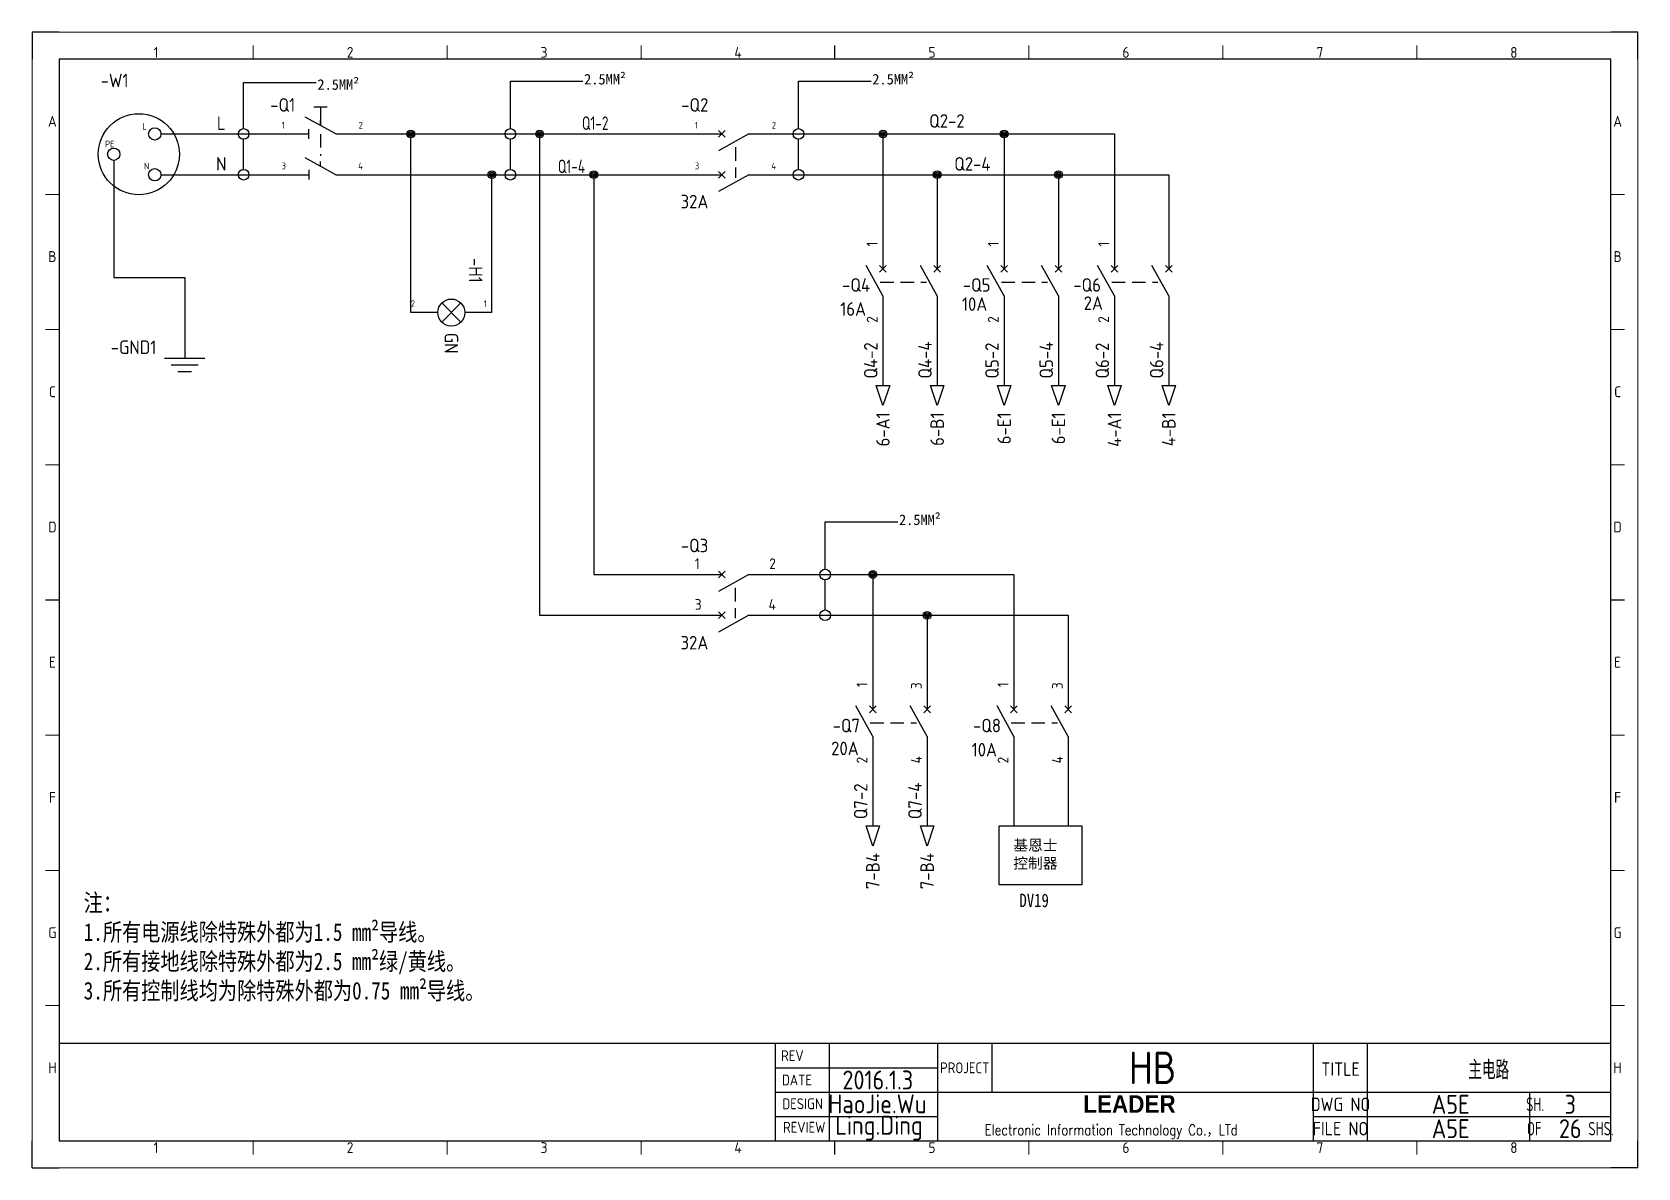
# Model space of a CAD drawing. Header units: millimetres. Extents: x -1699 to 15529, y -2130 to 61.
# Drawn here: x -369 to 225, y -2123 to -1703 of the extents above; entities that cross this region are included whole.
import ezdxf
from ezdxf.enums import TextEntityAlignment as Align

# ---------------------------------------------------------------- set-up
doc = ezdxf.new("R2010")
doc.units = ezdxf.units.MM
doc.header["$LTSCALE"] = 10
doc.linetypes.add('DASHED', pattern=[0.75, 0.5, -0.25])
for name, color, linetype in [('AE_BOR', 1, 'Continuous'), ('DESC', 1, 'Continuous'), ('LINK', 9, 'DASHED'), ('MISC', 2, 'Continuous'), ('SYMS', 7, 'Continuous'), ('TAGS', 51, 'Continuous'), ('TERMS', 123, 'Continuous'), ('WIREFIXED', 130, 'Continuous'), ('WIRENO', 70, 'Continuous'), ('WIREREF', 61, 'Continuous'), ('XREF', 7, 'Continuous'), ('YEL_14_THHN', 7, 'Continuous'), ('图框_标题栏属性', 1, 'Continuous'), ('图框_标题栏文字', 6, 'Continuous')]:
    doc.layers.add(name, color=color, linetype=linetype)
doc.layers.add('D84', color=2, linetype='Continuous', lineweight=0)
doc.styles.add('ACGBTS', font='ISOCP.SHX')
doc.styles.add('CCFS', font='', dxfattribs={"height": 0.7})
doc.styles.get("Standard").update_dxf_attribs({"font": 'simplex.shx', "width": 0.8, "height": 1.625, "bigfont": 'spec_bar.shx'})
doc.styles.add('WD_IEC', font='ISOCP2.shx', dxfattribs={"height": 4, "bigfont": 'gbcbig.shx'})
doc.styles.add('工程字', font='gbenor.shx', dxfattribs={"bigfont": 'gbcbig.shx'})
doc.styles.get('CCFS').set_extended_font_data('SimSun')

msp = doc.modelspace()

# ---------------------------------------------------------------- texts
at = {"insert": (-3.98, -2021.23), "char_height": 5, "width": 21.5747, "attachment_point": 1}
msp.add_mtext('{\\fSimSun|b0|i0|c134|p2;DV19}', dxfattribs=at)
at = {"layer": 'D84', "color": 2}
note = msp.add_mtext_dynamic_manual_height_columns('{\\fSimSun|b0|i0|c134|p2;注：}\\P{\\fSimSun|b0|i0|c134|p2;1.所有电源线除特殊外都为1.5 mm²导线。\\P\\pt156;2.所有接地线除特殊外都为2.5 mm²绿/黄线。\\P\\ptz;3.所有控制线均为除特殊外都为0.75 mm²导线。\\P}', width=192.9116, gutter_width=8.12, heights=[50.05, 0], dxfattribs=dict(at, insert=(-350.12, -2021.36), char_height=6.5, attachment_point=1))
at = {"layer": 'SYMS', "attachment_point": 1, "style": 'CCFS'}
for s, width, insert, char_height in [('2.5MM²', 16.7656, (-263.67, -1720.07), 3.893), ('2.5MM²', 16.7656, (-165, -1718.11), 3.893), ('2.5MM²', 16.7656, (-58.4, -1718.11), 3.893), ('2.5MM²', 16.7656, (-48.53, -1881.03), 3.893), ('基恩士\\P控制器', 29.7667, (-6.27, -2001.31), 4.003)]:
    msp.add_mtext_dynamic_manual_height_columns(s, width=width, gutter_width=3.5, heights=[0], dxfattribs=dict(at, insert=insert, char_height=char_height))

# ---------------------------------------------------------------- blocks, each defined once
blk = doc.blocks.new('Border')
for p, q in [((584, 410), (10, 410)), ((10, 410), (10, 10)), ((584, 10), (584, 410)), ((10, 10), (584, 10))]:
    blk.add_line(p, q)
at = {"layer": 'AE_BOR', "color": 1, "lineweight": 30}
for p, q in [((10, 420), (0, 420)), ((0, 420), (0, 410)), ((594, 420), (584, 420)), ((594, 410), (594, 420)), ((297, 410), (297, 415)), ((5, 210), (10, 210)), ((584, 210), (589, 210)), ((0, 0), (0, 10)), ((297, 5), (297, 10)), ((594, 0), (594, 10)), ((0, 0), (10, 0)), ((594, 0), (584, 0))]:
    blk.add_line(p, q, dxfattribs=at)
at = {"layer": 'AE_BOR', "color": 1, "lineweight": 15}
for p, q in [((0, 420), (594, 420)), ((0, 0), (0, 420)), ((594, 420), (594, 0)), ((81.75, 410), (81.75, 415)), ((153.5, 410), (153.5, 415)), ((225.25, 410), (225.25, 415)), ((368.75, 410), (368.75, 415)), ((440.5, 410), (440.5, 415)), ((512.25, 410), (512.25, 415)), ((10, 360), (5, 360)), ((589, 360), (584, 360)), ((10, 310), (5, 310)), ((589, 310), (584, 310)), ((10, 260), (5, 260)), ((589, 260), (584, 260)), ((10, 160), (5, 160)), ((589, 160), (584, 160)), ((10, 110), (5, 110)), ((589, 110), (584, 110)), ((10, 60), (5, 60)), ((589, 60), (584, 60)), ((81.75, 5), (81.75, 10)), ((153.5, 5), (153.5, 10)), ((225.25, 5), (225.25, 10)), ((368.75, 5), (368.75, 10)), ((440.5, 5), (440.5, 10)), ((512.25, 5), (512.25, 10)), ((594, 0), (0, 0))]:
    blk.add_line(p, q, dxfattribs=at)
at = {"layer": 'AE_BOR', "color": 1, "lineweight": 15, "style": 'ACGBTS'}
for s, p in [('1', (45.875, 412.5)), ('2', (117.625, 412.5)), ('3', (189.375, 412.5)), ('4', (261.125, 412.5)), ('5', (332.875, 412.5)), ('6', (404.625, 412.5)), ('7', (476.375, 412.5)), ('8', (548.125, 412.5)), ('A', (7.5, 387)), ('A', (586.5, 387)), ('B', (7.5, 337)), ('B', (586.5, 337)), ('C', (7.5, 287)), ('C', (586.5, 287)), ('D', (7.5, 237)), ('D', (586.5, 237)), ('E', (7.5, 187)), ('E', (586.5, 187)), ('F', (7.5, 137)), ('F', (586.5, 137)), ('G', (7.5, 87)), ('G', (586.5, 87)), ('H', (7.5, 37)), ('H', (586.5, 37)), ('1', (45.875, 7.5)), ('2', (117.625, 7.5)), ('3', (189.375, 7.5)), ('4', (261.125, 7.5)), ('5', (332.875, 7.5)), ('6', (404.625, 7.5)), ('7', (476.375, 7.5)), ('8', (548.125, 7.5))]:
    blk.add_text(s, height=4, dxfattribs=at).set_placement(p, align=Align.MIDDLE)
blk = doc.blocks.new('TITLE3')
for p, q in [((-309, 0), (-309, 36)), ((-289, 0), (-289, 36)), ((-249, 0), (-249, 36)), ((-249, 0), (-249, 36)), ((-249, 0), (-249, 36)), ((-229, 36), (-229, 27)), ((-110, 0), (-110, 36)), ((-90, 0), (-90, 36)), ((-309, 27), (-249, 27)), ((-229, 27), (-229, 18)), ((-309, 18), (-248.01, 18)), ((-249, 18), (0, 18)), ((-30, 0), (-30, 18)), ((-309, 9), (-249, 9)), ((-110, 9), (0, 9)), ((-289, 4.18), (-289, 4.18)), ((-289, 4.18), (-289, 4.18))]:
    blk.add_line(p, q)
blk.add_lwpolyline([(-309, 36), (-574, 36), (-574, 0), (-309, 0)], close=True)
blk.add_lwpolyline([(-309, 0), (0, 0), (0, 36), (-309, 36)])
at = {"insert": (-248.01, 16.87), "char_height": 5, "attachment_point": 1}
blk.add_mtext_dynamic_manual_height_columns('\\pi52.854;{\\fArial Black|b0|i0|c0|p34;\\H1.3x;LEADER\\Fsimplex,spec_bar|c134;\\H1.0769x; }\\P\\pi16.37;{\\H0.8x;Electronic Information Technology Co.\\fSimSun|b0|i0|c134|p2;，\\Fsimplex,spec_bar|c134;LTd}', width=138.0147, gutter_width=8.12, heights=[69.93], dxfattribs=at)
at = {"layer": '图框_标题栏属性', "style": '工程字'}
for tag, height, p in [('版本', 7, (-271.17, 31.5)), ('项目', 12, (-169.5, 27)), ('名称', 7, (-45.16, 26.53)), ('日期', 7, (-271.17, 22.5)), ('制图', 7, (-271.33, 13.69)), ('文件', 7, (-59.26, 13.5)), ('页数', 7, (-16.34, 13.5)), ('审核', 7, (-270.7, 4.72)), ('图号', 7, (-59.26, 4.5)), ('总数', 7, (-16.34, 4.5))]:
    blk.add_attdef(tag, text='', height=height, dxfattribs=at).set_placement(p, align=Align.MIDDLE)
at = {"layer": '图框_标题栏文字', "style": '工程字'}
for s, height, p in [('REV', 4, (-302.75, 31.5)), ('DATE', 4, (-301.08, 22.5)), ('PROJECT', 4, (-239, 27)), ('TITLE', 5, (-100, 26.53)), ('DESIGN', 4, (-299, 13.69)), ('DWG NO', 5, (-100, 13.5)), ('REVIEW', 4, (-298.37, 5.01)), ('FILE NO', 5, (-100, 4.5))]:
    blk.add_text(s, height=height, dxfattribs=at).set_placement(p, align=Align.MIDDLE_CENTER)
at = {"layer": '图框_标题栏文字', "style": '工程字', "width": 0.8}
for s, p in [('SH.            ', (-15, 13.5)), ('OF        SHS.', (-15, 4.5))]:
    blk.add_text(s, height=5, dxfattribs=at).set_placement(p, align=Align.MIDDLE_CENTER)
blk = doc.blocks.new('HDV1_SOCKET3')
for centre, radius in [((-8.14, -7.5), 15), ((-2.27, 0), 2.27), ((-17.41, -7.5), 2.27), ((-2.27, -15.06), 2.27)]:
    blk.add_circle(centre, radius)
at = {"style": 'WD_IEC'}
for tag, p in [('INST', (-11.95, 31.29)), ('LOC', (-11.95, 24.29)), ('TAG1', (-11.95, 17.29))]:
    blk.add_attdef(tag, text='', height=5, dxfattribs=at).set_placement(p, align=Align.RIGHT)
for tag, p, height, flags in [('ASSYCODE', (7.32, 33.69), 2, 1), ('FAMILY', (7.32, 30.69), 2, 1), ('CATDESC', (7.32, 27.69), 2, 1), ('MFG', (7.65, 20.94), 3, 9), ('CAT', (7.65, 15.94), 3, 9), ('X1TERM01', (0, 0), 0.08, 1), ('X8TERM03', (-17.41, -9.77), 0.08, 1), ('X1TERM02', (0, -15.06), 0.08, 1)]:
    blk.add_attdef(tag, p, '', height=height, dxfattribs=dict(at, flags=flags))
at = {"lineweight": 15, "style": 'WD_IEC'}
for tag, p in [('XREF', (24.36, 18.25)), ('WDTAGALT', (23.86, -39.93))]:
    blk.add_attdef(tag, p, '', height=5, dxfattribs=at)
at = {"style": 'WD_IEC'}
for tag, p in [('DESC1', (24.36, 10.75)), ('DESC2', (24.36, 3.75)), ('DESC3', (24.36, -3.25)), ('RATING1', (24.36, -12.75)), ('RATING2', (24.36, -19.75)), ('RATING3', (24.36, -26.75)), ('RATING4', (23.94, -33.49))]:
    blk.add_attdef(tag, p, '', height=5, dxfattribs=at)
at = {"style": 'WD_IEC', "width": 0.8}
for tag, p in [('TERM01', (0, 2.3)), ('TERM02', (0, -12.76))]:
    blk.add_attdef(tag, text='', height=2, dxfattribs=at).set_placement(p, align=Align.RIGHT)
blk.add_attdef('TERM03', (-20.63, -4.96), '', height=2, dxfattribs=at)
blk = doc.blocks.new('VGND2')
for p, q in [((0, 0), (0, -5)), ((-3.75, -5), (3.75, -5)), ((-2.5, -6.25), (2.5, -6.25)), ((-1.25, -7.5), (1.25, -7.5))]:
    blk.add_line(p, q)
at = {"style": 'WD_IEC'}
for tag, p in [('INST', (-5.25, 2.75)), ('LOC', (-5.25, -0.75)), ('TAG1', (-5.25, -4.25))]:
    blk.add_attdef(tag, text='', height=2.5, dxfattribs=at).set_placement(p, align=Align.RIGHT)
at = {"style": 'WD_IEC', "flags": 1}
blk.add_attdef('X2TERM01', (0, 0), '', height=0.32, dxfattribs=at)
blk = doc.blocks.new('WD_WNH')
at = {"linetype": 'Continuous', "style": 'WD_IEC', "width": 0.8}
blk.add_attdef('WIRENO', text='', height=2.5, dxfattribs=at).set_placement((0, 0.75), align=Align.CENTER)
at = {"style": 'WD_IEC', "flags": 1}
for tag, p in [('W08USER', (0, 0.375)), ('W04USER', (0, 0.875)), ('W05USER', (0, 0.75)), ('W09USER', (0, 0.25)), ('W03USER', (0, 1)), ('W06USER', (0, 0.625)), ('W07USER', (0, 0.5)), ('W02USER', (0, 1.125)), ('W01USER', (0, 1.25)), ('W10USER', (0, 0.125))]:
    blk.add_attdef(tag, text='', height=0.08, dxfattribs=at).set_placement(p, align=Align.CENTER)
blk = doc.blocks.new('HDS11Q65')
for p, q in [((2.81, 0), (-2.81, 3.12)), ((-1.25, 5), (1.25, 5)), ((0, 5), (0, 1.56)), ((-7.19, 0), (-2.19, 0)), ((-2.19, -0.88), (-2.19, 0.88)), ((0, 1.56), (0, 2.47)), ((2.81, 0), (7.81, 0))]:
    blk.add_line(p, q)
at = {"style": 'WD_IEC'}
for tag, height, p in [('INST', 2.7, (-4.69, 12.88)), ('LOC', 2.7, (-4.69, 8.88)), ('TAG1', 2.5, (-4.69, 4.12)), ('RATING1', 2.7, (-4.69, -4.16)), ('DESC1', 2.7, (-4.69, -11.66)), ('DESC2', 2.7, (-4.69, -15.66)), ('DESC3', 2.7, (-4.69, -19.66))]:
    blk.add_attdef(tag, text='', height=height, dxfattribs=at).set_placement(p, align=Align.RIGHT)
for tag, p, height, flags in [('MFG', (3.12, 9.49), 1.5, 9), ('X2LINK', (0, 5.64), 0.32, 1), ('CAT', (3.12, 6.99), 1.5, 9), ('TERM01', (-7.19, 1), 2, 8), ('X4TERM01', (-7.19, 0), 0.32, 1), ('X8LINK', (0, -0.01), 0.32, 1), ('X1TERM02', (7.81, 0), 0.32, 1), ('ASSYCODE', (2.92, -2.75), 1, 1), ('FAMILY', (2.92, -4.25), 1, 1), ('CATDESC', (2.92, -5.75), 1, 1)]:
    blk.add_attdef(tag, p, '', height=height, dxfattribs=dict(at, flags=flags))
at = {"style": 'WD_IEC', "flags": 8}
blk.add_attdef('TERM02', text='', height=2, dxfattribs=at).set_placement((7.81, 1), align=Align.RIGHT)
at = {"lineweight": 15, "style": 'WD_IEC'}
blk.add_attdef('XREF', text='', height=2.5, dxfattribs=at).set_placement((-4.69, -7.91), align=Align.RIGHT)
blk = doc.blocks.new('HDS21Q65')
for p, q in [((2.81, 0), (-2.81, 3.13)), ((-7.19, 0), (-2.19, 0)), ((-2.19, 0.88), (-2.19, -0.88)), ((0, 1.56), (0, 2.47)), ((2.81, 0), (7.81, 0))]:
    blk.add_line(p, q)
at = {"style": 'WD_IEC'}
for tag, height, p in [('INST', 2.7, (-4.69, 12.88)), ('LOC', 2.7, (-4.69, 8.88)), ('TAG2', 2.5, (-4.69, 4.12)), ('RATING1', 2.7, (-4.69, -3.54)), ('DESC1', 2.7, (-4.69, -11.04)), ('DESC2', 2.7, (-4.69, -15.04)), ('DESC3', 2.7, (-4.69, -19.04))]:
    blk.add_attdef(tag, text='', height=height, dxfattribs=at).set_placement(p, align=Align.RIGHT)
for tag, p, height, flags in [('TERM01', (-7.19, 1), 2, 8), ('X2LINK', (0, 3.5), 0.32, 1), ('X4TERM01', (-7.19, 0), 0.32, 1), ('X8LINK', (0, 0.01), 0.32, 1), ('X1TERM02', (7.81, 0), 0.32, 1), ('CONTACT', (3.16, -3.06), 1, 1), ('FAMILY', (3.14, -4.25), 1, 1)]:
    blk.add_attdef(tag, p, '', height=height, dxfattribs=dict(at, flags=flags))
at = {"style": 'WD_IEC', "flags": 8}
blk.add_attdef('TERM02', text='', height=2, dxfattribs=at).set_placement((7.81, 1), align=Align.RIGHT)
at = {"lineweight": 15, "style": 'WD_IEC'}
blk.add_attdef('XREF', text='', height=2.5, dxfattribs=at).set_placement((-4.69, -7.29), align=Align.RIGHT)
blk = doc.blocks.new('VLT1G')
for p, q in [((0, 7.5), (0, 2.5)), ((-1.77, -1.77), (1.77, 1.77)), ((1.77, -1.77), (-1.77, 1.77)), ((0, -2.5), (0, -7.5))]:
    blk.add_line(p, q)
blk.add_circle((0, 0), 2.5)
at = {"style": 'WD_IEC'}
for tag, p in [('INST', (-5.5, 10.25)), ('LOC', (-5.5, 6.75)), ('TAG1', (-5.5, 3.25)), ('DESC1', (-5.5, -6.35)), ('DESC2', (-5.5, -9.85)), ('DESC3', (-5.5, -13.35))]:
    blk.add_attdef(tag, text='', height=2.5, dxfattribs=at).set_placement(p, align=Align.RIGHT)
blk.add_attdef('TERM01', text='', height=2, rotation=90, dxfattribs=at).set_placement((-1, 7.5), align=Align.RIGHT)
at = {"style": 'WD_IEC', "flags": 1}
for tag, p, height in [('X2TERM01', (0, 7.5), 0.32), ('X4LINK', (-3, 0), 0.32), ('X1LINK', (3, 0), 0.32), ('ASSYCODE', (1, -4), 1), ('FAMILY', (1, -5.5), 1), ('X8TERM02', (0, -7.5), 0.32), ('CATDESC', (1, -7), 1)]:
    blk.add_attdef(tag, p, '', height=height, dxfattribs=at)
at = {"style": 'WD_IEC', "flags": 9}
for tag, p in [('MFG', (-6, -0.25)), ('CAT', (-6, -2.75))]:
    blk.add_attdef(tag, text='', height=1.5, dxfattribs=at).set_placement(p, align=Align.RIGHT)
at = {"style": 'WD_IEC'}
blk.add_attdef('TERM02', (-1, -7.5), '', height=2, rotation=90, dxfattribs=at)
at = {"lineweight": 13, "style": 'WD_IEC'}
blk.add_attdef('COLOR', text='', height=2.5, dxfattribs=at).set_placement((3.75, 0), align=Align.MIDDLE_LEFT)
at = {"lineweight": 15, "style": 'WD_IEC'}
for tag, p in [('XREF', (-5.5, -18)), ('WDTAGALT', (-5.5, -21))]:
    blk.add_attdef(tag, text='', height=2.5, dxfattribs=at).set_placement(p, align=Align.RIGHT)
blk = doc.blocks.new('WDDOT')
for radius in [0.72, 0.449, 0.223]:
    blk.add_circle((0, 0), radius)
blk = doc.blocks.new('HCB1')
for p, q in [((-7.5, 0), (-2.5, 0)), ((-1.88, 0.62), (-3.12, -0.62)), ((-1.88, -0.62), (-3.12, 0.62)), ((2.5, 0), (-3.12, -3.12)), ((2.5, 0), (7.5, 0))]:
    blk.add_line(p, q)
at = {"style": 'WD_IEC'}
for tag, p in [('INST', (-5, 11.12)), ('LOC', (-5, 7.62)), ('TAG1', (-5, 4.12)), ('DESC1', (-5, -13.75)), ('DESC2', (-5, -17.25)), ('DESC3', (-5, -20.75))]:
    blk.add_attdef(tag, text='', height=2.5, dxfattribs=at).set_placement(p, align=Align.RIGHT)
for tag, p, height, flags in [('MFG', (4.92, 12.12), 1.5, 9), ('CAT', (4.92, 9.62), 1.5, 9), ('TERM01', (-7.5, 1), 2, 8), ('X4TERM01', (-7.5, 0), 0.32, 1), ('X1TERM02', (7.5, 0), 0.32, 1), ('X2LINK', (0, -0.55), 0.32, 1), ('X8LINK', (0, -2.46), 0.32, 1), ('ASSYCODE', (12.25, -2.75), 1, 1), ('FAMILY', (12.25, -4.25), 1, 1), ('CATDESC', (12.25, -5.75), 1, 1), ('CONTACT', (12.5, -7.5), 1, 1), ('COMMON', (13.75, -8.75), 1, 1)]:
    blk.add_attdef(tag, p, '', height=height, dxfattribs=dict(at, flags=flags))
at = {"style": 'WD_IEC', "flags": 8}
blk.add_attdef('TERM02', text='', height=2, dxfattribs=at).set_placement((7.5, 1), align=Align.RIGHT)
at = {"lineweight": 15, "style": 'WD_IEC'}
for tag, p in [('RATING1', (-5, -6.25)), ('XREF', (-5, -10))]:
    blk.add_attdef(tag, text='', height=2.5, dxfattribs=at).set_placement(p, align=Align.RIGHT)
blk = doc.blocks.new('HCB2')
for p, q in [((-7.5, 0), (-2.5, 0)), ((-1.88, 0.62), (-3.12, -0.62)), ((-1.88, -0.62), (-3.12, 0.62)), ((2.5, 0), (-3.12, -3.12)), ((2.5, 0), (7.5, 0))]:
    blk.add_line(p, q)
at = {"style": 'WD_IEC'}
for tag, p in [('INST', (-5, 11.12)), ('LOC', (-5, 7.62)), ('TAG2', (-5, 4.12)), ('DESC1', (-5, -13.75)), ('DESC2', (-5, -17.25)), ('DESC3', (-5, -20.75))]:
    blk.add_attdef(tag, text='', height=2.5, dxfattribs=at).set_placement(p, align=Align.RIGHT)
for tag, p, height, flags in [('TERM01', (-7.5, 1), 2, 8), ('X4TERM01', (-7.5, 0), 0.32, 1), ('X1TERM02', (7.5, 0), 0.32, 1), ('X2LINK', (0, -0.55), 0.32, 1), ('X8LINK', (0, -2.46), 0.32, 1), ('FAMILY', (12.25, -4.25), 1, 1), ('CONTACT', (12.5, -7.5), 1, 1)]:
    blk.add_attdef(tag, p, '', height=height, dxfattribs=dict(at, flags=flags))
at = {"style": 'WD_IEC', "flags": 8}
blk.add_attdef('TERM02', text='', height=2, dxfattribs=at).set_placement((7.5, 1), align=Align.RIGHT)
at = {"lineweight": 15, "style": 'WD_IEC', "flags": 1}
blk.add_attdef('RATING1', text='', height=2.5, dxfattribs=at).set_placement((-5, -6.25), align=Align.RIGHT)
at = {"lineweight": 15, "style": 'WD_IEC'}
blk.add_attdef('XREF', text='', height=2.5, dxfattribs=at).set_placement((-5, -10), align=Align.RIGHT)
blk = doc.blocks.new('VCB1')
for p, q in [((0, 7.5), (0, 2.5)), ((0, -2.5), (-3.12, 3.12)), ((0.62, 1.88), (-0.62, 3.12)), ((-0.62, 1.88), (0.62, 3.12)), ((0, -2.5), (0, -7.5))]:
    blk.add_line(p, q)
at = {"style": 'WD_IEC'}
for tag, p in [('INST', (-8, 5.25)), ('LOC', (-8, 1.75)), ('TAG1', (-8, -1.75)), ('RATING1', (-8, -6.35)), ('DESC1', (-8, -14.35)), ('DESC2', (-8, -17.85)), ('DESC3', (-8, -21.35))]:
    blk.add_attdef(tag, text='', height=2.5, dxfattribs=at).set_placement(p, align=Align.RIGHT)
blk.add_attdef('TERM01', text='', height=2, rotation=90, dxfattribs=at).set_placement((-1, 7.5), align=Align.RIGHT)
at = {"style": 'WD_IEC', "flags": 1}
for tag, p, height in [('X2TERM01', (0, 7.5), 0.32), ('MFG', (2.75, 6.5), 1.5), ('CAT', (2.75, 4), 1.5), ('X4LINK', (-2, 0), 0.32), ('X1LINK', (-0.5, 0), 0.32), ('X8TERM02', (0, -7.5), 0.32), ('ASSYCODE', (1, -9), 1), ('FAMILY', (1, -10.5), 1), ('CATDESC', (1, -12), 1), ('CONTACT', (1, -13.5), 1), ('COMMON', (2.25, -14.75), 1)]:
    blk.add_attdef(tag, p, '', height=height, dxfattribs=at)
at = {"style": 'WD_IEC'}
blk.add_attdef('TERM02', (-1, -7.5), '', height=2, rotation=90, dxfattribs=at)
at = {"lineweight": 15, "style": 'WD_IEC'}
blk.add_attdef('XREF', text='', height=2.5, dxfattribs=at).set_placement((-8, -10.35), align=Align.RIGHT)
blk = doc.blocks.new('VCB2')
for p, q in [((0, 7.5), (0, 2.5)), ((0, -2.5), (-3.12, 3.12)), ((0.62, 1.88), (-0.62, 3.12)), ((-0.62, 1.88), (0.62, 3.12)), ((0, -2.5), (0, -7.5))]:
    blk.add_line(p, q)
at = {"style": 'WD_IEC'}
for tag, p in [('INST', (-8, 5.25)), ('LOC', (-8, 1.75)), ('TAG2', (-8, -1.75)), ('DESC1', (-8, -14.35)), ('DESC2', (-8, -17.85)), ('DESC3', (-8, -21.35))]:
    blk.add_attdef(tag, text='', height=2.5, dxfattribs=at).set_placement(p, align=Align.RIGHT)
blk.add_attdef('TERM01', text='', height=2, rotation=90, dxfattribs=at).set_placement((-1, 7.5), align=Align.RIGHT)
at = {"style": 'WD_IEC', "flags": 1}
for tag, p, height in [('X2TERM01', (0, 7.5), 0.32), ('X4LINK', (-2, 0), 0.32), ('X1LINK', (-0.5, 0), 0.32), ('X8TERM02', (0, -7.5), 0.32), ('FAMILY', (1, -10.5), 1), ('CONTACT', (1, -13.5), 1)]:
    blk.add_attdef(tag, p, '', height=height, dxfattribs=at)
at = {"style": 'WD_IEC'}
blk.add_attdef('TERM02', (-1, -7.5), '', height=2, rotation=90, dxfattribs=at)
at = {"style": 'WD_IEC', "flags": 1}
blk.add_attdef('RATING1', text='', height=2.5, dxfattribs=at).set_placement((-8, -6.35), align=Align.RIGHT)
at = {"lineweight": 15, "style": 'WD_IEC'}
blk.add_attdef('XREF', text='', height=2.5, dxfattribs=at).set_placement((-8, -10.35), align=Align.RIGHT)
blk = doc.blocks.new('HA1S4')
blk.add_lwpolyline([(0, -3.75), (-1.25, 0), (1.25, 0)], close=True)
at = {"style": 'WD_IEC', "flags": 8}
blk.add_attdef('WIRENO', (-1, 1.25), '', height=2.5, rotation=90, dxfattribs=at)
at = {"style": 'WD_IEC'}
blk.add_attdef('DESC1', text='', height=2.5, rotation=90, dxfattribs=at).set_placement((1, 1.25), align=Align.TOP_LEFT)
at = {"style": 'WD_IEC', "flags": 1}
blk.add_attdef('X2TERM01', (0, 0), '', height=0.32, dxfattribs=at)
blk.add_attdef('SIGCODE', text='', height=1, dxfattribs=at).set_placement((-2.5, -3.2), align=Align.RIGHT)
at = {"style": 'WD_IEC'}
blk.add_attdef('XREF', text='', height=2.5, rotation=90, dxfattribs=at).set_placement((0, -5), align=Align.MIDDLE_RIGHT)

# ---------------------------------------------------------------- linework, layer by layer
at = {"layer": 'LINK'}
for points in [[(-262.52, -1740.32), (-262.52, -1748.37)], [(-109.05, -1745.23), (-109.05, -1756.47)], [(-55.48, -1795.14), (-38.4, -1795.14)], [(-10.64, -1795.14), (6.44, -1795.14)], [(30.18, -1795.14), (47.26, -1795.14)], [(-109.08, -1908.16), (-109.08, -1919.4)], [(-59.2, -1958.07), (-42.12, -1958.07)], [(-7.04, -1958.07), (10.04, -1958.07)]]:
    msp.add_lwpolyline(points, dxfattribs=at)
at = {"layer": 'SYMS'}
for p, q in [((-290.97, -1738.33), (-290.97, -1721.27)), ((-290.97, -1721.27), (-264.11, -1721.27)), ((-192.3, -1738.33), (-192.3, -1720.82)), ((-192.3, -1720.82), (-165.44, -1720.82)), ((-85.7, -1738.33), (-85.7, -1720.82)), ((-85.7, -1720.82), (-58.84, -1720.82)), ((-290.97, -1753.39), (-290.97, -1742.28)), ((-192.3, -1753.39), (-192.3, -1742.28)), ((-85.7, -1753.39), (-85.7, -1742.28)), ((-75.83, -1901.26), (-75.83, -1883.74)), ((-75.83, -1883.74), (-48.97, -1883.74)), ((-75.83, -1916.32), (-75.83, -1905.21))]:
    msp.add_line(p, q, dxfattribs=at)
msp.add_lwpolyline([(-11.42, -1996.19), (19.11, -1996.19), (19.11, -2017.98), (-11.42, -2017.98)], close=True, dxfattribs=at)
for centre in [(-290.97, -1740.31), (-192.3, -1740.31), (-85.7, -1740.31), (-290.97, -1755.37), (-192.3, -1755.37), (-85.7, -1755.37), (-75.83, -1903.24), (-75.83, -1918.29)]:
    msp.add_circle(centre, 1.97, dxfattribs=at)
at = {"layer": 'YEL_14_THHN'}
for p, q in [((-321.59, -1740.31), (-276.89, -1740.31)), ((-246.89, -1740.31), (-124.05, -1740.31)), ((-229.12, -1806.35), (-229.12, -1740.31)), ((-181.48, -1740.31), (-181.48, -1918.29)), ((-94.05, -1740.31), (31.18, -1740.31)), ((-54.48, -1740.31), (-54.48, -1780.14)), ((-9.64, -1740.31), (-9.64, -1780.14)), ((31.18, -1740.31), (31.18, -1780.14)), ((-338.99, -1750.08), (-338.99, -1793.33)), ((-321.59, -1755.37), (-276.89, -1755.37)), ((-246.89, -1755.37), (-124.05, -1755.37)), ((-199.12, -1806.35), (-199.12, -1755.37)), ((-161.4, -1755.37), (-161.4, -1903.24)), ((-94.05, -1755.37), (51.26, -1755.37)), ((-34.4, -1755.37), (-34.4, -1780.14)), ((10.44, -1755.37), (10.44, -1780.14)), ((51.26, -1755.37), (51.26, -1780.14)), ((-338.99, -1793.33), (-312.76, -1793.33)), ((-312.76, -1793.33), (-312.76, -1813.18)), ((-54.48, -1810.14), (-54.48, -1833.27)), ((-34.4, -1810.14), (-34.4, -1833.27)), ((-9.64, -1810.14), (-9.64, -1833.27)), ((10.44, -1810.14), (10.44, -1833.27)), ((31.18, -1810.14), (31.18, -1833.27)), ((51.26, -1810.14), (51.26, -1833.27)), ((-161.4, -1903.24), (-124.08, -1903.24)), ((-94.08, -1903.24), (-6.04, -1903.24)), ((-58.2, -1903.24), (-58.2, -1943.07)), ((-6.04, -1903.24), (-6.04, -1943.07)), ((-181.48, -1918.29), (-124.08, -1918.29)), ((-94.08, -1918.29), (14.04, -1918.29)), ((-38.12, -1918.29), (-38.12, -1943.07)), ((14.04, -1918.29), (14.04, -1943.07)), ((-58.2, -1973.07), (-58.2, -1996.19)), ((-38.12, -1973.07), (-38.12, -1996.19)), ((-6.04, -1973.07), (-6.04, -1996.19)), ((14.04, -1973.07), (14.04, -1996.19))]:
    msp.add_line(p, q, dxfattribs=at)

# ---------------------------------------------------------------- block references
ref = msp.add_blockref('TITLE3', (214.79, -2112.64))
ref.add_attrib('总数', '26', dxfattribs={"layer": '图框_标题栏属性', "height": 7, "style": '工程字'}).set_placement((199.79, -2108.14), align=Align.MIDDLE)
ref.add_attrib('页数', '3', dxfattribs={"layer": '图框_标题栏属性', "height": 7, "style": '工程字'}).set_placement((199.79, -2099.14), align=Align.MIDDLE)
ref.add_attrib('文件', 'A5E', dxfattribs={"layer": '图框_标题栏属性', "height": 7, "style": '工程字'}).set_placement((155.54, -2099.14), align=Align.MIDDLE)
ref.add_attrib('图号', 'A5E', dxfattribs={"layer": '图框_标题栏属性', "height": 7, "style": '工程字'}).set_placement((155.54, -2108.14), align=Align.MIDDLE)
ref.add_attrib('名称', '主电路', dxfattribs={"layer": '图框_标题栏属性', "height": 7, "style": '工程字'}).set_placement((169.63, -2086.11), align=Align.MIDDLE)
ref.add_attrib('项目', 'HB', dxfattribs={"layer": '图框_标题栏属性', "height": 12, "style": '工程字'}).set_placement((45.29, -2085.64), align=Align.MIDDLE)
ref.add_attrib('审核', 'Ling.Ding', dxfattribs={"layer": '图框_标题栏属性', "height": 7, "style": '工程字'}).set_placement((-55.91, -2107.92), align=Align.MIDDLE)
ref.add_attrib('制图', 'HaoJie.Wu', dxfattribs={"layer": '图框_标题栏属性', "height": 7, "style": '工程字'}).set_placement((-56.53, -2098.95), align=Align.MIDDLE)
ref.add_attrib('日期', '2016.1.3', dxfattribs={"layer": '图框_标题栏属性', "height": 7, "style": '工程字'}).set_placement((-56.38, -2090.14), align=Align.MIDDLE)
at = {"layer": 'AE_BOR'}
msp.add_blockref('Border', (-369.21, -2122.64), dxfattribs=at)
at = {"layer": 'SYMS'}
ref = msp.add_blockref('HDV1_SOCKET3', (-321.59, -1740.31), dxfattribs=at)
ref.add_attrib('TAG1', '-W1', dxfattribs={"layer": 'TAGS', "height": 5, "style": 'WD_IEC'}).set_placement((-333.54, -1723.02), align=Align.RIGHT)
ref.add_attrib('TERM01', 'L', dxfattribs={"layer": 'TERMS', "height": 2.5, "style": 'WD_IEC'}).set_placement((-326.82, -1738.75), align=Align.RIGHT)
ref.add_attrib('TERM02', 'N', dxfattribs={"layer": 'TERMS', "height": 2.5, "style": 'WD_IEC'}).set_placement((-325.9, -1753.45), align=Align.RIGHT)
ref.add_attrib('TERM03', 'PE', (-342.22, -1745.27), dxfattribs={"layer": 'TERMS', "height": 2.5, "style": 'WD_IEC'})
ref = msp.add_blockref('HDS11Q65', (-262.52, -1740.31), dxfattribs=dict(at, xscale=2, yscale=2, zscale=2))
ref.add_attrib('TAG1', '-Q1', dxfattribs={"layer": 'TAGS', "height": 5, "style": 'WD_IEC'}).set_placement((-271.89, -1732.06), align=Align.RIGHT)
ref.add_attrib('TERM01', '1', (-276.89, -1738.31), dxfattribs={"layer": 'TERMS', "height": 2.5, "style": 'WD_IEC', "flags": 8})
ref.add_attrib('TERM02', '2', dxfattribs={"layer": 'TERMS', "height": 2.5, "style": 'WD_IEC', "flags": 8}).set_placement((-246.89, -1738.31), align=Align.RIGHT)
ref = msp.add_blockref('HCB1', (-109.05, -1740.31), dxfattribs=dict(at, xscale=2, yscale=2, zscale=2))
ref.add_attrib('TERM02', '2', dxfattribs={"layer": 'TERMS', "height": 2.5, "style": 'WD_IEC', "flags": 8}).set_placement((-94.05, -1738.31), align=Align.RIGHT)
ref.add_attrib('TERM01', '1', (-124.05, -1738.31), dxfattribs={"layer": 'TERMS', "height": 2.5, "style": 'WD_IEC', "flags": 8})
ref.add_attrib('DESC1', '32A', dxfattribs={"layer": 'DESC', "height": 5, "style": 'WD_IEC'}).set_placement((-119.05, -1767.81), align=Align.RIGHT)
ref.add_attrib('TAG1', '-Q2', dxfattribs={"layer": 'TAGS', "height": 5, "style": 'WD_IEC'}).set_placement((-119.05, -1732.06), align=Align.RIGHT)
at = {"layer": 'SYMS', "xscale": 2, "yscale": 2, "zscale": 2}
for name, p in [('WDDOT', (-229.12, -1740.31)), ('WDDOT', (-181.48, -1740.31)), ('WDDOT', (-54.48, -1740.31)), ('WDDOT', (-9.64, -1740.31)), ('WDDOT', (-199.12, -1755.37)), ('WDDOT', (-161.4, -1755.37)), ('WDDOT', (-34.4, -1755.37)), ('WDDOT', (10.44, -1755.37)), ('VCB2', (-34.4, -1795.14)), ('VCB2', (10.44, -1795.14)), ('VCB2', (51.26, -1795.14)), ('WDDOT', (-58.2, -1903.24)), ('WDDOT', (-38.12, -1918.29))]:
    msp.add_blockref(name, p, dxfattribs=at)
at = {"layer": 'SYMS'}
ref = msp.add_blockref('HDS21Q65', (-262.52, -1755.37), dxfattribs=dict(at, xscale=2, yscale=2, zscale=2))
ref.add_attrib('TERM01', '3', (-276.89, -1753.37), dxfattribs={"layer": 'TERMS', "height": 2.5, "style": 'WD_IEC', "flags": 8})
ref.add_attrib('TERM02', '4', dxfattribs={"layer": 'TERMS', "height": 2.5, "style": 'WD_IEC', "flags": 8}).set_placement((-246.89, -1753.37), align=Align.RIGHT)
ref = msp.add_blockref('HCB2', (-109.05, -1755.37), dxfattribs=dict(at, xscale=2, yscale=2, zscale=2))
ref.add_attrib('TERM02', '4', dxfattribs={"layer": 'TERMS', "height": 2.5, "style": 'WD_IEC', "flags": 8}).set_placement((-94.05, -1753.37), align=Align.RIGHT)
ref.add_attrib('TERM01', '3', (-124.05, -1753.37), dxfattribs={"layer": 'TERMS', "height": 2.5, "style": 'WD_IEC', "flags": 8})
ref = msp.add_blockref('VCB1', (-54.48, -1795.14), dxfattribs=dict(at, xscale=2, yscale=2, zscale=2))
ref.add_attrib('TERM02', '2', (-56.48, -1810.14), dxfattribs={"layer": 'TERMS', "height": 4, "rotation": 90, "style": 'WD_IEC'})
ref.add_attrib('TERM01', '1', dxfattribs={"layer": 'TERMS', "height": 4, "rotation": 90, "style": 'WD_IEC'}).set_placement((-56.48, -1780.14), align=Align.RIGHT)
ref.add_attrib('DESC3', '16A', dxfattribs={"layer": 'DESC', "height": 5, "style": 'WD_IEC'}).set_placement((-60.73, -1807.52), align=Align.RIGHT)
ref.add_attrib('TAG1', '-Q4', dxfattribs={"layer": 'TAGS', "height": 5, "style": 'WD_IEC'}).set_placement((-59.23, -1798.64), align=Align.RIGHT)
ref = msp.add_blockref('VCB1', (-9.64, -1795.14), dxfattribs=dict(at, xscale=2, yscale=2, zscale=2))
ref.add_attrib('TERM02', '2', (-11.64, -1810.14), dxfattribs={"layer": 'TERMS', "height": 4, "rotation": 90, "style": 'WD_IEC'})
ref.add_attrib('TERM01', '1', dxfattribs={"layer": 'TERMS', "height": 4, "rotation": 90, "style": 'WD_IEC'}).set_placement((-11.64, -1780.14), align=Align.RIGHT)
ref.add_attrib('DESC1', '10A', dxfattribs={"layer": 'DESC', "height": 5, "style": 'WD_IEC'}).set_placement((-15.89, -1805.74), align=Align.RIGHT)
ref.add_attrib('TAG1', '-Q5', dxfattribs={"layer": 'TAGS', "height": 5, "style": 'WD_IEC'}).set_placement((-14.68, -1798.64), align=Align.RIGHT)
ref = msp.add_blockref('VCB1', (31.18, -1795.14), dxfattribs=dict(at, xscale=2, yscale=2, zscale=2))
ref.add_attrib('TERM02', '2', (29.18, -1810.14), dxfattribs={"layer": 'TERMS', "height": 4, "rotation": 90, "style": 'WD_IEC'})
ref.add_attrib('TERM01', '1', dxfattribs={"layer": 'TERMS', "height": 4, "rotation": 90, "style": 'WD_IEC'}).set_placement((29.18, -1780.14), align=Align.RIGHT)
ref.add_attrib('DESC1', '2A', dxfattribs={"layer": 'DESC', "height": 5, "style": 'WD_IEC'}).set_placement((26.91, -1805.37), align=Align.RIGHT)
ref.add_attrib('TAG1', '-Q6', dxfattribs={"layer": 'TAGS', "height": 5, "style": 'WD_IEC'}).set_placement((26.18, -1798.64), align=Align.RIGHT)
ref = msp.add_blockref('VLT1G', (-214.12, -1806.35), dxfattribs=dict(at, xscale=2, yscale=2, zscale=2, rotation=270))
ref.add_attrib('TERM02', '2', (-229.12, -1804.35), dxfattribs={"layer": 'TERMS', "height": 2.5, "style": 'WD_IEC'})
ref.add_attrib('TERM01', '1', dxfattribs={"layer": 'TERMS', "height": 2.5, "style": 'WD_IEC'}).set_placement((-201, -1804.35), align=Align.RIGHT)
ref.add_attrib('COLOR', 'GN', dxfattribs={"layer": 'MISC', "lineweight": 13, "height": 5, "rotation": 270, "style": 'WD_IEC'}).set_placement((-214.12, -1813.85), align=Align.MIDDLE_LEFT)
ref.add_attrib('TAG1', '-H1', dxfattribs={"layer": 'TAGS', "height": 5, "rotation": 270, "style": 'WD_IEC'}).set_placement((-207.62, -1795.35), align=Align.RIGHT)
ref = msp.add_blockref('VGND2', (-312.76, -1813.18), dxfattribs=dict(at, xscale=2, yscale=2, zscale=2))
ref.add_attrib('TAG1', '-GND1', dxfattribs={"layer": 'TAGS', "height": 5, "style": 'WD_IEC'}).set_placement((-323.26, -1821.68), align=Align.RIGHT)
ref = msp.add_blockref('HA1S4', (-34.4, -1833.27), dxfattribs=dict(at, xscale=2, yscale=2, zscale=2))
ref.add_attrib('XREF', '6-B1', dxfattribs={"layer": 'XREF', "height": 5, "rotation": 90, "style": 'WD_IEC'}).set_placement((-34.4, -1843.27), align=Align.MIDDLE_RIGHT)
ref.add_attrib('WIRENO', 'Q4-4', (-36.4, -1830.77), dxfattribs={"layer": 'WIREREF', "height": 5, "rotation": 90, "style": 'WD_IEC', "flags": 8})
ref = msp.add_blockref('HA1S4', (10.44, -1833.27), dxfattribs=dict(at, xscale=2, yscale=2, zscale=2))
ref.add_attrib('XREF', '6-E1', dxfattribs={"layer": 'XREF', "height": 5, "rotation": 90, "style": 'WD_IEC'}).set_placement((10.44, -1843.27), align=Align.MIDDLE_RIGHT)
ref.add_attrib('WIRENO', 'Q5-4', (8.44, -1830.77), dxfattribs={"layer": 'WIREREF', "height": 5, "rotation": 90, "style": 'WD_IEC', "flags": 8})
ref = msp.add_blockref('HA1S4', (51.26, -1833.27), dxfattribs=dict(at, xscale=2, yscale=2, zscale=2))
ref.add_attrib('XREF', '4-B1', dxfattribs={"layer": 'XREF', "height": 5, "rotation": 90, "style": 'WD_IEC'}).set_placement((51.26, -1843.27), align=Align.MIDDLE_RIGHT)
ref.add_attrib('WIRENO', 'Q6-4', (49.26, -1830.77), dxfattribs={"layer": 'WIREREF', "height": 5, "rotation": 90, "style": 'WD_IEC', "flags": 8})
ref = msp.add_blockref('HA1S4', (-54.48, -1833.27), dxfattribs=dict(at, xscale=2, yscale=2, zscale=2))
ref.add_attrib('XREF', '6-A1', dxfattribs={"layer": 'XREF', "height": 5, "rotation": 90, "style": 'WD_IEC'}).set_placement((-54.48, -1843.27), align=Align.MIDDLE_RIGHT)
ref.add_attrib('WIRENO', 'Q4-2', (-56.48, -1830.77), dxfattribs={"layer": 'WIREREF', "height": 5, "rotation": 90, "style": 'WD_IEC', "flags": 8})
ref = msp.add_blockref('HA1S4', (-9.64, -1833.27), dxfattribs=dict(at, xscale=2, yscale=2, zscale=2))
ref.add_attrib('XREF', '6-E1', dxfattribs={"layer": 'XREF', "height": 5, "rotation": 90, "style": 'WD_IEC'}).set_placement((-9.64, -1843.27), align=Align.MIDDLE_RIGHT)
ref.add_attrib('WIRENO', 'Q5-2', (-11.64, -1830.77), dxfattribs={"layer": 'WIREREF', "height": 5, "rotation": 90, "style": 'WD_IEC', "flags": 8})
ref = msp.add_blockref('HA1S4', (31.18, -1833.27), dxfattribs=dict(at, xscale=2, yscale=2, zscale=2))
ref.add_attrib('XREF', '4-A1', dxfattribs={"layer": 'XREF', "height": 5, "rotation": 90, "style": 'WD_IEC'}).set_placement((31.18, -1843.27), align=Align.MIDDLE_RIGHT)
ref.add_attrib('WIRENO', 'Q6-2', (29.18, -1830.77), dxfattribs={"layer": 'WIREREF', "height": 5, "rotation": 90, "style": 'WD_IEC', "flags": 8})
ref = msp.add_blockref('HCB1', (-109.08, -1903.24), dxfattribs=dict(at, xscale=2, yscale=2, zscale=2))
ref.add_attrib('TERM02', '2', dxfattribs={"layer": 'TERMS', "height": 4, "style": 'WD_IEC', "flags": 8}).set_placement((-94.08, -1901.24), align=Align.RIGHT)
ref.add_attrib('TERM01', '1', (-124.08, -1901.24), dxfattribs={"layer": 'TERMS', "height": 4, "style": 'WD_IEC', "flags": 8})
ref.add_attrib('DESC3', '32A', dxfattribs={"layer": 'DESC', "height": 5, "style": 'WD_IEC'}).set_placement((-119.08, -1930.93), align=Align.RIGHT)
ref.add_attrib('TAG1', '-Q3', dxfattribs={"layer": 'TAGS', "height": 5, "style": 'WD_IEC'}).set_placement((-119.08, -1894.99), align=Align.RIGHT)
ref = msp.add_blockref('HCB2', (-109.08, -1918.29), dxfattribs=dict(at, xscale=2, yscale=2, zscale=2))
ref.add_attrib('TERM02', '4', dxfattribs={"layer": 'TERMS', "height": 4, "style": 'WD_IEC', "flags": 8}).set_placement((-94.08, -1916.29), align=Align.RIGHT)
ref.add_attrib('TERM01', '3', (-124.08, -1916.29), dxfattribs={"layer": 'TERMS', "height": 4, "style": 'WD_IEC', "flags": 8})
ref = msp.add_blockref('VCB1', (-58.2, -1958.07), dxfattribs=dict(at, xscale=2, yscale=2, zscale=2))
ref.add_attrib('TERM02', '2', (-60.2, -1973.07), dxfattribs={"layer": 'TERMS', "height": 4, "rotation": 90, "style": 'WD_IEC'})
ref.add_attrib('TERM01', '1', dxfattribs={"layer": 'TERMS', "height": 4, "rotation": 90, "style": 'WD_IEC'}).set_placement((-60.2, -1943.07), align=Align.RIGHT)
ref.add_attrib('DESC1', '20A', dxfattribs={"layer": 'DESC', "height": 5, "style": 'WD_IEC'}).set_placement((-63.45, -1970.03), align=Align.RIGHT)
ref.add_attrib('TAG1', '-Q7', dxfattribs={"layer": 'TAGS', "height": 5, "style": 'WD_IEC'}).set_placement((-62.95, -1961.57), align=Align.RIGHT)
ref = msp.add_blockref('VCB2', (-38.12, -1958.07), dxfattribs=dict(at, xscale=2, yscale=2, zscale=2))
ref.add_attrib('TERM02', '4', (-40.12, -1973.07), dxfattribs={"layer": 'TERMS', "height": 4, "rotation": 90, "style": 'WD_IEC'})
ref.add_attrib('TERM01', '3', dxfattribs={"layer": 'TERMS', "height": 4, "rotation": 90, "style": 'WD_IEC'}).set_placement((-40.12, -1943.07), align=Align.RIGHT)
ref = msp.add_blockref('VCB1', (-6.04, -1958.07), dxfattribs=dict(at, xscale=2, yscale=2, zscale=2))
ref.add_attrib('TERM02', '2', (-8.04, -1973.07), dxfattribs={"layer": 'TERMS', "height": 4, "rotation": 90, "style": 'WD_IEC'})
ref.add_attrib('TERM01', '1', dxfattribs={"layer": 'TERMS', "height": 4, "rotation": 90, "style": 'WD_IEC'}).set_placement((-8.04, -1943.07), align=Align.RIGHT)
ref.add_attrib('DESC1', '10A', dxfattribs={"layer": 'DESC', "height": 5, "style": 'WD_IEC'}).set_placement((-12.29, -1970.51), align=Align.RIGHT)
ref.add_attrib('TAG1', '-Q8', dxfattribs={"layer": 'TAGS', "height": 5, "style": 'WD_IEC'}).set_placement((-10.79, -1961.57), align=Align.RIGHT)
ref = msp.add_blockref('VCB2', (14.04, -1958.07), dxfattribs=dict(at, xscale=2, yscale=2, zscale=2))
ref.add_attrib('TERM02', '4', (12.04, -1973.07), dxfattribs={"layer": 'TERMS', "height": 4, "rotation": 90, "style": 'WD_IEC'})
ref.add_attrib('TERM01', '3', dxfattribs={"layer": 'TERMS', "height": 4, "rotation": 90, "style": 'WD_IEC'}).set_placement((12.04, -1943.07), align=Align.RIGHT)
ref = msp.add_blockref('HA1S4', (-58.2, -1996.19), dxfattribs=dict(at, xscale=2, yscale=2, zscale=2))
ref.add_attrib('XREF', '7-B4', dxfattribs={"layer": 'XREF', "height": 5, "rotation": 90, "style": 'WD_IEC'}).set_placement((-58.2, -2006.19), align=Align.MIDDLE_RIGHT)
ref.add_attrib('WIRENO', 'Q7-2', (-60.2, -1993.69), dxfattribs={"layer": 'WIREREF', "height": 5, "rotation": 90, "style": 'WD_IEC', "flags": 8})
ref = msp.add_blockref('HA1S4', (-38.12, -1996.19), dxfattribs=dict(at, xscale=2, yscale=2, zscale=2))
ref.add_attrib('XREF', '7-B4', dxfattribs={"layer": 'XREF', "height": 5, "rotation": 90, "style": 'WD_IEC'}).set_placement((-38.12, -2006.19), align=Align.MIDDLE_RIGHT)
ref.add_attrib('WIRENO', 'Q7-4', (-40.12, -1993.69), dxfattribs={"layer": 'WIREREF', "height": 5, "rotation": 90, "style": 'WD_IEC', "flags": 8})
at = {"layer": 'WIREFIXED'}
ref = msp.add_blockref('WD_WNH', (-299.24, -1740.31), dxfattribs=dict(at, xscale=2, yscale=2, zscale=2))
ref.add_attrib('WIRENOF', 'L', dxfattribs={"linetype": 'Continuous', "height": 5, "style": 'WD_IEC'}).set_placement((-299.24, -1738.81), align=Align.CENTER)
ref = msp.add_blockref('WD_WNH', (-299.24, -1755.37), dxfattribs=dict(at, xscale=2, yscale=2, zscale=2))
ref.add_attrib('WIRENOF', 'N', dxfattribs={"linetype": 'Continuous', "height": 5, "style": 'WD_IEC'}).set_placement((-299.24, -1753.87), align=Align.CENTER)
at = {"layer": 'WIRENO'}
ref = msp.add_blockref('WD_WNH', (-160.9, -1740.31), dxfattribs=dict(at, xscale=2, yscale=2, zscale=2))
ref.add_attrib('WIRENO', 'Q1-2', dxfattribs={"linetype": 'Continuous', "height": 5, "style": 'WD_IEC', "width": 0.8}).set_placement((-160.9, -1738.81), align=Align.CENTER)
ref = msp.add_blockref('WD_WNH', (-30.81, -1739.5), dxfattribs=dict(at, xscale=2, yscale=2, zscale=2))
ref.add_attrib('WIRENO', 'Q2-2', dxfattribs={"linetype": 'Continuous', "height": 5, "style": 'WD_IEC'}).set_placement((-30.81, -1738), align=Align.CENTER)
ref = msp.add_blockref('WD_WNH', (-169.68, -1756.29), dxfattribs=dict(at, xscale=2, yscale=2, zscale=2))
ref.add_attrib('WIRENO', 'Q1-4', dxfattribs={"linetype": 'Continuous', "height": 5, "style": 'WD_IEC', "width": 0.8}).set_placement((-169.68, -1754.79), align=Align.CENTER)
ref = msp.add_blockref('WD_WNH', (-21.4, -1755.37), dxfattribs=dict(at, xscale=2, yscale=2, zscale=2))
ref.add_attrib('WIRENO', 'Q2-4', dxfattribs={"linetype": 'Continuous', "height": 5, "style": 'WD_IEC'}).set_placement((-21.4, -1753.87), align=Align.CENTER)

msp.set_redraw_order([(e.dxf.handle, doc.entitydb.next_handle()) for e in msp.query("TEXT MTEXT ATTDEF DIMENSION ARC_DIMENSION")])  # texts and dimensions are drawn at this point

doc.saveas('drawing.dxf')
